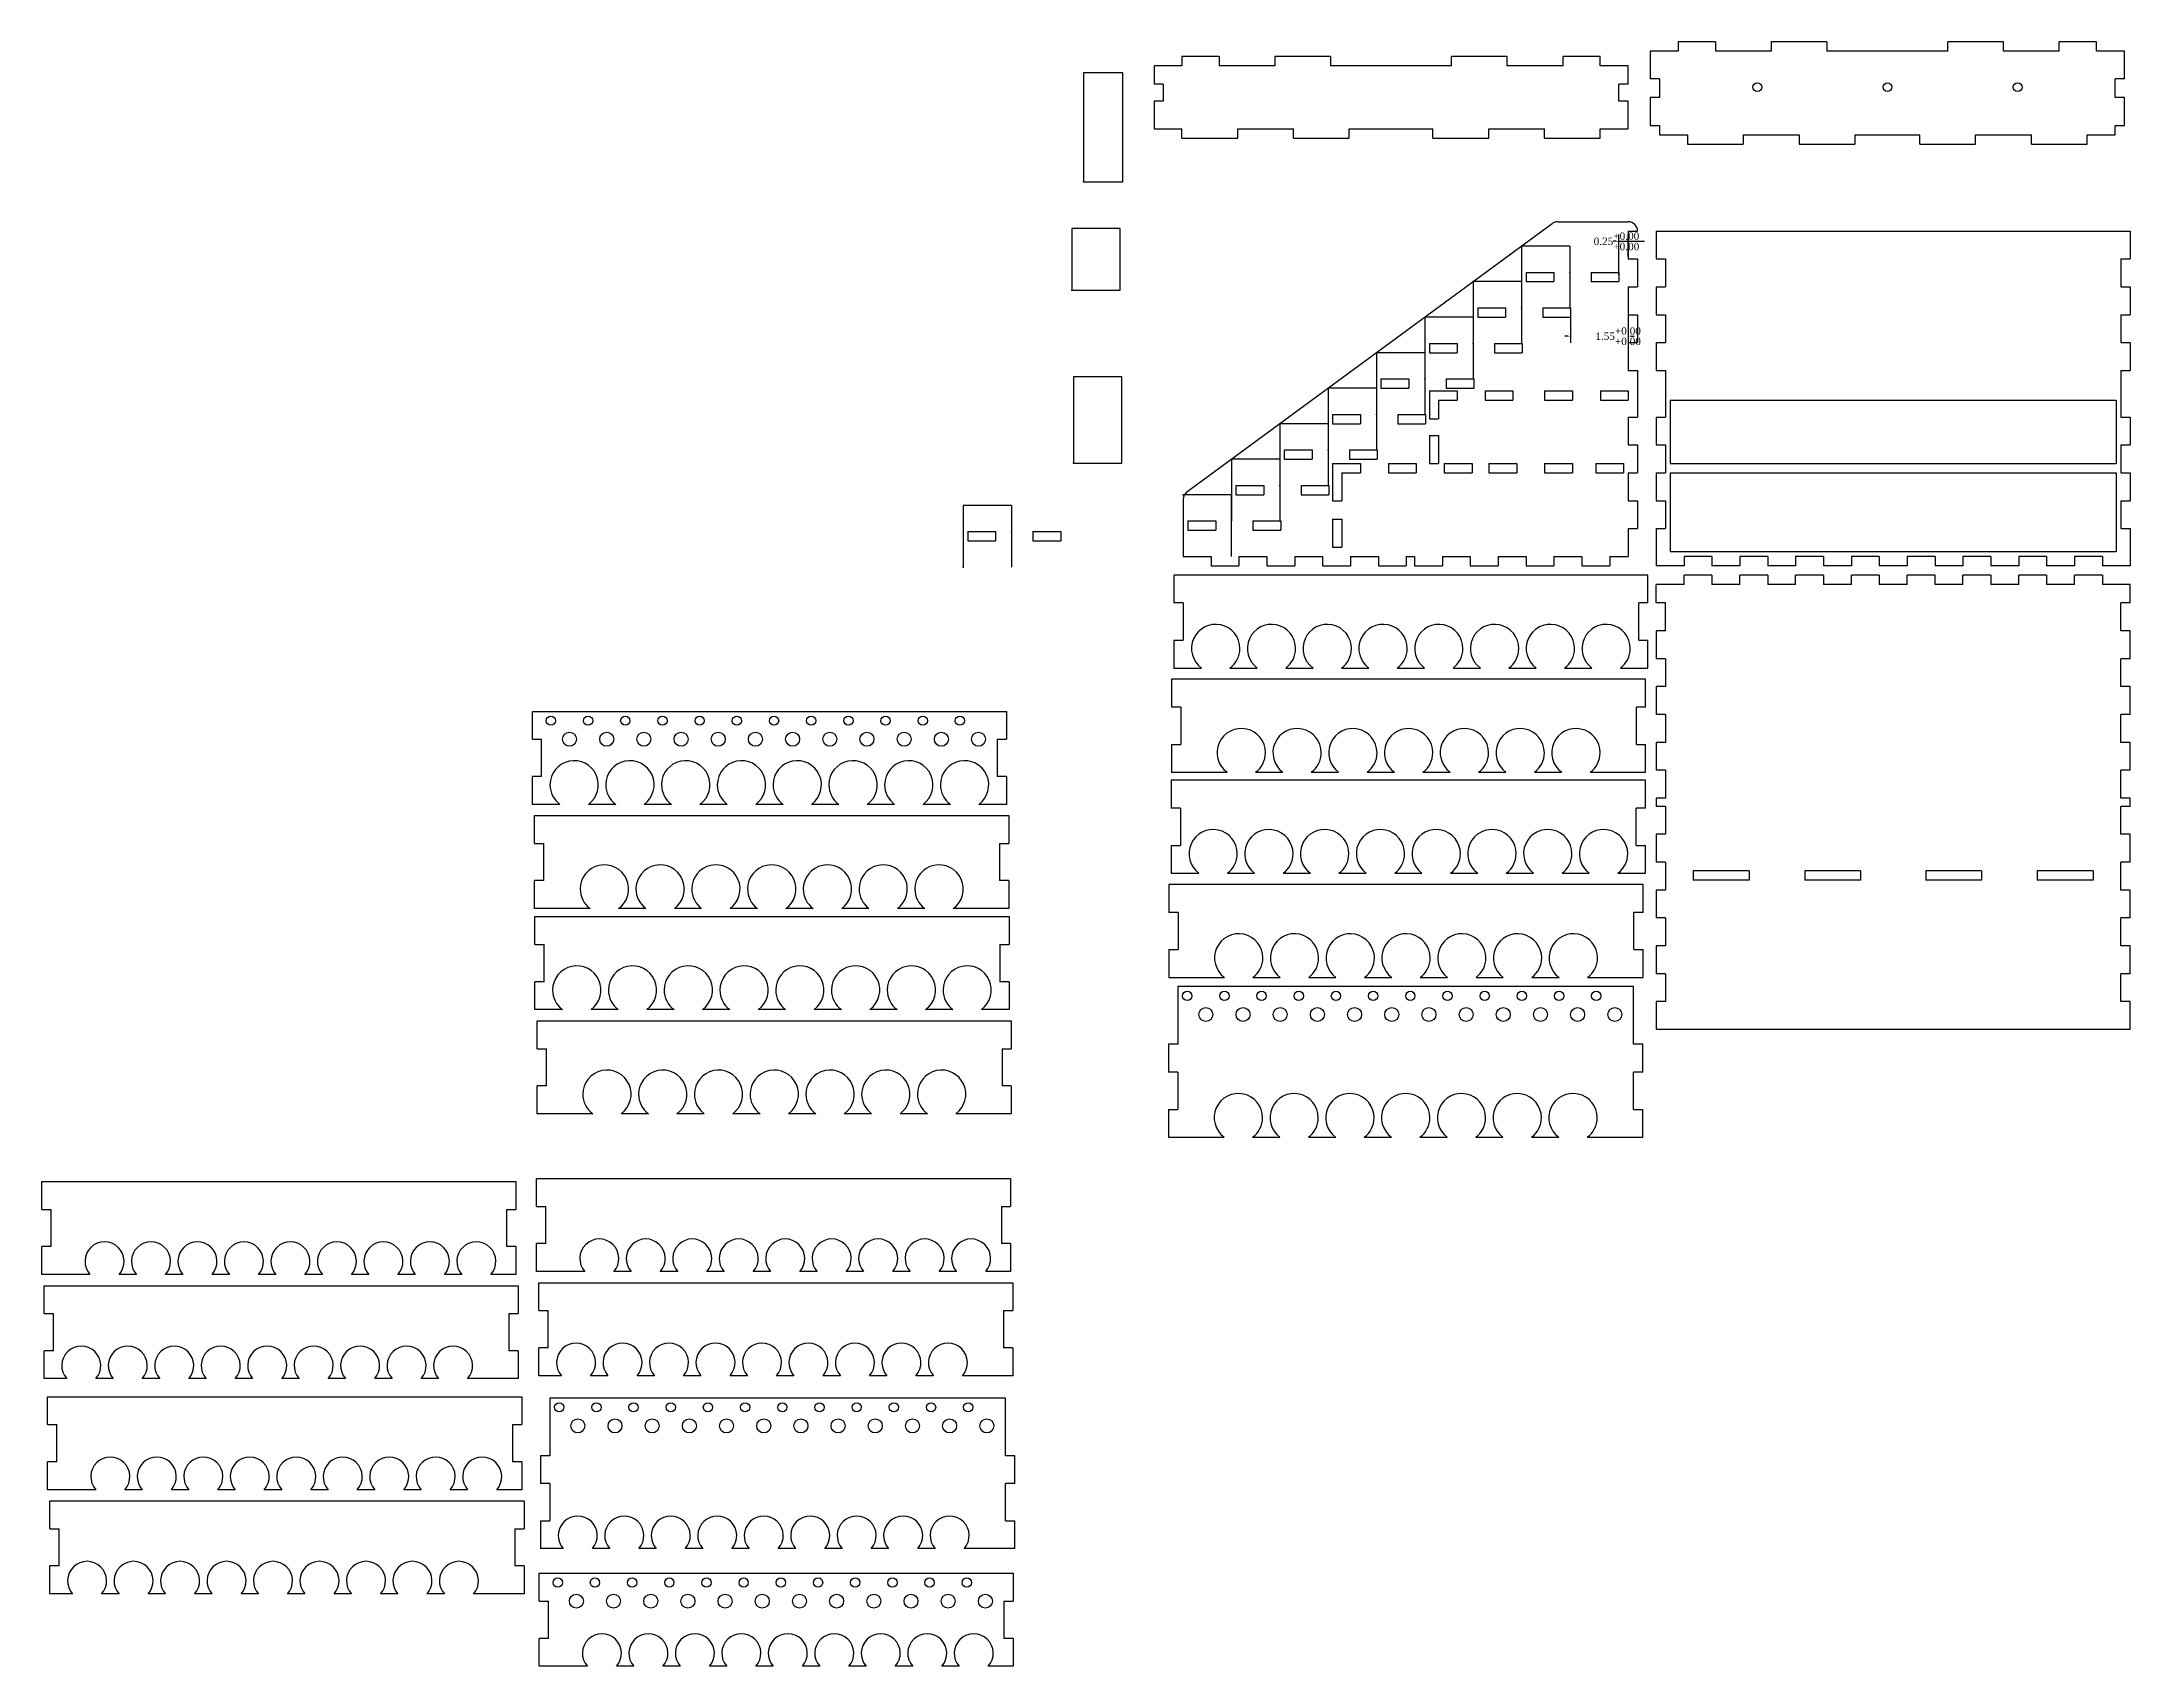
# Model space of a CAD drawing. Extents: x -30.7 to 44.5, y -26.8 to 26.4.
# Drawn here: x -30.7 to 25.5, y -26.8 to 16.8 of the extents above; entities that cross this region are included whole.
import ezdxf

# ---------------------------------------------------------------- set-up
doc = ezdxf.new("R2010")
doc.units = 0
doc.header["$MEASUREMENT"] = 0
doc.layers.get('DEFPOINTS').update_dxf_attribs({"linetype": 'CONTINUOUS'})
doc.layers.add('CAD', color=7, linetype='CONTINUOUS')
doc.styles.add('_BATANG2179', font='', dxfattribs={"height": 0.2})
doc.styles.add('_BATANG2268', font='', dxfattribs={"height": 0.2})
doc.styles.get('_BATANG2179').set_extended_font_data('@Batang')
doc.styles.get('_BATANG2268').set_extended_font_data('@Batang')
doc.dimstyles.new('ODADIMSTYLE', dxfattribs={"dimtxt": 0.18, "dimasz": 0.18, "dimexe": 0.18, "dimexo": 0.0625, "dimgap": 0.09, "dimtad": 0, "dimtih": 1, "dimtoh": 1, "dimdec": 4, "dimzin": 0, "dimcen": 0.09, "dimazin": 3, "dimtfac": 1, "dimtdec": 4, "dimtofl": 0, "dimtmove": 0, "dimatfit": 3, "dimtolj": 1, "dimtzin": 0})

msp = doc.modelspace()

# ---------------------------------------------------------------- blocks, each defined once
blk = doc.blocks.new('*D1')
at = {"layer": 'CAD', "color": 0}
for p, q in [((11.97, 9.813), (11.97, 8.745)), ((10.42, 9.498), (10.42, 8.745)), ((10.341, 8.925), (10.263, 8.925)), ((12.049, 8.925), (12.127, 8.925))]:
    blk.add_line(p, q, dxfattribs=at)
for points in [[(10.341, 8.912), (10.341, 8.938), (10.42, 8.925)], [(12.049, 8.938), (12.049, 8.912), (11.97, 8.925)]]:
    blk.add_solid(points, dxfattribs=at)
at = {"layer": 'DEFPOINTS', "color": 0}
for p in [(10.42, 9.56), (11.97, 9.875), (11.97, 8.925)]:
    blk.add_point(p, dxfattribs=at)
at = {"layer": 'CAD', "color": 0, "insert": (11.697, 8.925), "char_height": 0.2, "attachment_point": 5, "style": '_BATANG2179'}
blk.add_mtext('\\A1;1.55\\S+0.00^ +0.00;', dxfattribs=at)
blk = doc.blocks.new('*D2')
at = {"layer": 'CAD', "color": 0}
for p, q in [((11.641, 11.475), (11.563, 11.475)), ((11.72, 10.578), (11.72, 11.655)), ((11.72, 11.475), (12.406, 11.475)), ((11.97, 11.063), (11.97, 11.655)), ((12.049, 11.475), (12.127, 11.475))]:
    blk.add_line(p, q, dxfattribs=at)
for points in [[(11.641, 11.462), (11.641, 11.489), (11.72, 11.475)], [(12.049, 11.489), (12.049, 11.462), (11.97, 11.475)]]:
    blk.add_solid(points, dxfattribs=at)
at = {"layer": 'DEFPOINTS', "color": 0}
for p in [(11.97, 11.475), (11.97, 11), (11.72, 10.515)]:
    blk.add_point(p, dxfattribs=at)
at = {"layer": 'CAD', "color": 0, "insert": (11.653, 11.475), "char_height": 0.2, "attachment_point": 5, "style": '_BATANG2268'}
blk.add_mtext('\\A1;0.25\\S+0.00^ +0.00;', dxfattribs=at)

# ---------------------------------------------------------------- dimensions: what is measured, and where the dimension line sits
at = {"layer": 'CAD', "color": 5}
for base, p1, p2, override, picture, middle in [((11.97, 11.475), (11.72, 10.515), (11.97, 11), {"dimtxt": 0.19685, "dimasz": 0.07874, "dimdec": 2, "dimtxsty": '_BATANG2268', "dimadec": 2, "dimtol": 1, "dimtp": 0.000393701, "dimtm": -0.000393701, "dimtdec": 2}, '*D2', (11.653, 11.475)), ((11.97, 8.925), (10.42, 9.56), (11.97, 9.875), {"dimtxt": 0.19685, "dimasz": 0.07874, "dimdec": 2, "dimtxsty": '_BATANG2179', "dimadec": 2, "dimtol": 1, "dimtp": 0.000393701, "dimtm": -0.000393701, "dimtdec": 2}, '*D1', (11.697, 8.925))]:
    dim = msp.add_linear_dim(base=base, p1=p1, p2=p2, dimstyle='ODADIMSTYLE', override=override, dxfattribs=at)
    dim.commit()
    dim.dimension.update_dxf_attribs({"geometry": picture, "text_midpoint": middle, "dimtype": 160})

# ---------------------------------------------------------------- linework, layer by layer
at = {"layer": 'CAD', "color": 5, "linetype": 'CONTINUOUS'}
for p, q in [((0.966, 16.447), (-0.034, 16.447)), ((-0.034, 16.447), (-0.034, 16.197)), ((0.966, 16.447), (0.966, 16.197)), ((2.466, 16.447), (2.466, 16.197)), ((3.966, 16.447), (2.466, 16.447)), ((3.966, 16.447), (3.966, 16.197)), ((7.216, 16.197), (7.216, 16.447)), ((8.716, 16.447), (7.216, 16.447)), ((8.716, 16.197), (8.716, 16.447)), ((11.216, 16.447), (10.216, 16.447)), ((10.216, 16.197), (10.216, 16.447)), ((11.216, 16.197), (11.216, 16.447)), ((12.562, 16.591), (12.562, 15.841)), ((13.312, 16.591), (12.562, 16.591)), ((14.312, 16.841), (13.312, 16.841)), ((13.312, 16.841), (13.312, 16.591)), ((14.312, 16.841), (14.312, 16.591)), ((15.812, 16.591), (14.312, 16.591)), ((15.812, 16.841), (15.812, 16.591)), ((17.312, 16.841), (15.812, 16.841)), ((17.312, 16.841), (17.312, 16.591)), ((20.562, 16.591), (17.312, 16.591)), ((20.562, 16.591), (20.562, 16.841)), ((22.062, 16.841), (20.562, 16.841)), ((22.062, 16.591), (22.062, 16.841)), ((23.562, 16.591), (22.062, 16.591)), ((24.562, 16.841), (23.562, 16.841)), ((23.562, 16.591), (23.562, 16.841)), ((24.562, 16.591), (24.562, 16.841)), ((25.312, 16.591), (24.562, 16.591)), ((25.312, 15.841), (25.312, 16.591)), ((-0.784, 16.197), (-0.784, 15.697)), ((-0.034, 16.197), (-0.784, 16.197)), ((2.466, 16.197), (0.966, 16.197)), ((7.216, 16.197), (3.966, 16.197)), ((10.216, 16.197), (8.716, 16.197)), ((11.966, 16.197), (11.216, 16.197)), ((11.966, 15.697), (11.966, 16.197)), ((12.812, 15.841), (12.562, 15.841)), ((12.812, 15.841), (12.812, 15.341)), ((25.312, 15.841), (25.062, 15.841)), ((25.062, 15.341), (25.062, 15.841)), ((-0.534, 15.697), (-0.784, 15.697)), ((-0.784, 15.247), (-0.784, 14.497)), ((-0.534, 15.247), (-0.784, 15.247)), ((-0.534, 15.697), (-0.534, 15.247)), ((11.966, 15.697), (11.716, 15.697)), ((11.716, 15.247), (11.716, 15.697)), ((11.966, 15.247), (11.716, 15.247)), ((11.966, 14.497), (11.966, 15.247)), ((12.562, 15.341), (12.562, 14.591)), ((12.812, 15.341), (12.562, 15.341)), ((25.312, 15.341), (25.062, 15.341)), ((25.312, 14.591), (25.312, 15.341)), ((-0.784, 14.497), (-0.034, 14.497)), ((-0.034, 14.247), (-0.034, 14.497)), ((-0.034, 14.247), (1.466, 14.247)), ((1.466, 14.247), (1.466, 14.497)), ((1.466, 14.497), (2.966, 14.497)), ((2.966, 14.247), (2.966, 14.497)), ((2.966, 14.247), (4.466, 14.247)), ((4.466, 14.247), (4.466, 14.497)), ((4.466, 14.497), (6.716, 14.497)), ((6.716, 14.247), (6.716, 14.497)), ((6.716, 14.247), (8.216, 14.247)), ((8.216, 14.247), (8.216, 14.497)), ((8.216, 14.497), (9.716, 14.497)), ((9.716, 14.247), (9.716, 14.497)), ((9.716, 14.247), (11.216, 14.247)), ((11.216, 14.247), (11.216, 14.497)), ((11.216, 14.497), (11.966, 14.497)), ((12.562, 14.591), (12.812, 14.591)), ((12.812, 14.591), (12.812, 14.341)), ((12.812, 14.341), (13.562, 14.341)), ((13.562, 14.341), (13.562, 14.091)), ((13.562, 14.091), (15.062, 14.091)), ((15.062, 14.341), (15.062, 14.091)), ((15.062, 14.341), (16.562, 14.341)), ((16.562, 14.341), (16.562, 14.091)), ((16.562, 14.091), (18.062, 14.091)), ((18.062, 14.341), (18.062, 14.091)), ((18.062, 14.341), (19.812, 14.341)), ((19.812, 14.091), (19.812, 14.341)), ((19.812, 14.091), (21.312, 14.091)), ((21.312, 14.091), (21.312, 14.341)), ((21.312, 14.341), (22.812, 14.341)), ((22.812, 14.091), (22.812, 14.341)), ((22.812, 14.091), (24.312, 14.091)), ((24.312, 14.091), (24.312, 14.341)), ((24.312, 14.341), (25.062, 14.341)), ((25.062, 14.341), (25.062, 14.591)), ((25.062, 14.591), (25.312, 14.591)), ((0.102, 4.735), (9.926, 11.951)), ((10.074, 12), (11.97, 12)), ((11.97, 11.75), (11.97, 11)), ((11.97, 11.75), (12.22, 11.75)), ((12.72, 11.75), (12.72, 11)), ((12.72, 11.75), (25.47, 11.75)), ((25.47, 11.75), (25.47, 11)), ((11.97, 11), (12.22, 11)), ((12.22, 11), (12.22, 10.25)), ((12.72, 11), (12.97, 11)), ((12.97, 11), (12.97, 10.25)), ((25.22, 11), (25.22, 10.25)), ((25.22, 11), (25.47, 11)), ((9.22, 10.64), (9.97, 10.64)), ((9.22, 10.64), (9.22, 10.39)), ((9.22, 10.39), (9.97, 10.39)), ((9.97, 10.64), (9.97, 10.39)), ((10.97, 10.64), (10.97, 10.39)), ((10.97, 10.64), (11.72, 10.64)), ((10.97, 10.39), (11.72, 10.39)), ((11.72, 10.64), (11.72, 10.39)), ((11.97, 10.25), (12.22, 10.25)), ((11.97, 10.25), (11.97, 9.5)), ((12.72, 10.25), (12.97, 10.25)), ((12.72, 10.25), (12.72, 9.5)), ((25.22, 10.25), (25.47, 10.25)), ((25.47, 10.25), (25.47, 9.5)), ((7.92, 9.685), (8.67, 9.685)), ((7.92, 9.685), (7.92, 9.435)), ((8.67, 9.685), (8.67, 9.435)), ((9.67, 9.685), (9.67, 9.435)), ((9.67, 9.685), (10.42, 9.685)), ((10.42, 9.685), (10.42, 9.435)), ((7.92, 9.435), (8.67, 9.435)), ((9.67, 9.435), (10.42, 9.435)), ((11.97, 9.5), (12.22, 9.5)), ((12.22, 9.5), (12.22, 8.75)), ((12.72, 9.5), (12.97, 9.5)), ((12.97, 9.5), (12.97, 8.75)), ((25.22, 9.5), (25.47, 9.5)), ((25.22, 9.5), (25.22, 8.75)), ((6.62, 8.73), (7.37, 8.73)), ((6.62, 8.73), (6.62, 8.48)), ((6.62, 8.48), (7.37, 8.48)), ((7.37, 8.73), (7.37, 8.48)), ((8.37, 8.73), (8.37, 8.48)), ((8.37, 8.73), (9.12, 8.73)), ((8.37, 8.48), (9.12, 8.48)), ((9.12, 8.73), (9.12, 8.48)), ((11.97, 8.75), (11.97, 8)), ((11.97, 8.75), (12.22, 8.75)), ((12.72, 8.75), (12.97, 8.75)), ((12.72, 8.75), (12.72, 8)), ((25.22, 8.75), (25.47, 8.75)), ((25.47, 8.75), (25.47, 8)), ((11.97, 8), (12.22, 8)), ((12.22, 8), (12.22, 6.75)), ((12.72, 8), (12.97, 8)), ((12.97, 8), (12.97, 6.75)), ((25.22, 8), (25.47, 8)), ((25.22, 8), (25.22, 6.75)), ((5.32, 7.775), (6.07, 7.775)), ((5.32, 7.775), (5.32, 7.525)), ((5.32, 7.525), (6.07, 7.525)), ((6.07, 7.775), (6.07, 7.525)), ((6.62, 7.45), (7.37, 7.45)), ((6.62, 7.45), (6.62, 6.7)), ((7.07, 7.775), (7.07, 7.525)), ((7.07, 7.775), (7.82, 7.775)), ((7.07, 7.525), (7.82, 7.525)), ((7.37, 7.45), (7.37, 7.2)), ((7.82, 7.775), (7.82, 7.525)), ((8.12, 7.45), (8.12, 7.2)), ((8.12, 7.45), (8.87, 7.45)), ((8.87, 7.45), (8.87, 7.2)), ((9.72, 7.45), (9.72, 7.2)), ((9.72, 7.45), (10.47, 7.45)), ((10.47, 7.45), (10.47, 7.2)), ((11.22, 7.45), (11.22, 7.2)), ((11.22, 7.45), (11.97, 7.45)), ((11.97, 7.45), (11.97, 7.2)), ((4.02, 6.82), (4.77, 6.82)), ((4.02, 6.82), (4.02, 6.57)), ((4.77, 6.82), (4.77, 6.57)), ((5.77, 6.82), (5.77, 6.57)), ((5.77, 6.82), (6.52, 6.82)), ((6.52, 6.82), (6.52, 6.57)), ((6.87, 7.2), (7.37, 7.2)), ((6.87, 7.2), (6.87, 6.7)), ((8.12, 7.2), (8.87, 7.2)), ((9.72, 7.2), (10.47, 7.2)), ((11.22, 7.2), (11.97, 7.2)), ((11.97, 6.75), (11.97, 6)), ((11.97, 6.75), (12.22, 6.75)), ((12.72, 6.75), (12.97, 6.75)), ((12.72, 6.75), (12.72, 6)), ((13.095, 7.2), (25.095, 7.2)), ((13.095, 7.2), (13.095, 5.5)), ((25.095, 7.2), (25.095, 5.5)), ((25.22, 6.75), (25.47, 6.75)), ((25.47, 6.75), (25.47, 6)), ((4.02, 6.57), (4.77, 6.57)), ((5.77, 6.57), (6.52, 6.57)), ((6.62, 6.7), (6.87, 6.7)), ((6.62, 6.25), (6.87, 6.25)), ((6.62, 6.25), (6.62, 5.5)), ((6.87, 6.25), (6.87, 5.5)), ((2.72, 5.865), (3.47, 5.865)), ((2.72, 5.865), (2.72, 5.615)), ((3.47, 5.865), (3.47, 5.615)), ((4.47, 5.865), (4.47, 5.615)), ((4.47, 5.865), (5.22, 5.865)), ((5.22, 5.865), (5.22, 5.615)), ((11.97, 6), (12.22, 6)), ((12.22, 6), (12.22, 5.25)), ((12.72, 6), (12.97, 6)), ((12.97, 6), (12.97, 5.25)), ((25.22, 6), (25.47, 6)), ((25.22, 6), (25.22, 5.25)), ((2.72, 5.615), (3.47, 5.615)), ((4.02, 5.5), (4.02, 4.5)), ((4.02, 5.5), (4.77, 5.5)), ((4.27, 5.25), (4.27, 4.5)), ((4.27, 5.25), (4.77, 5.25)), ((4.47, 5.615), (5.22, 5.615)), ((4.77, 5.5), (4.77, 5.25)), ((5.52, 5.5), (5.52, 5.25)), ((5.52, 5.5), (6.27, 5.5)), ((5.52, 5.25), (6.27, 5.25)), ((6.27, 5.5), (6.27, 5.25)), ((6.62, 5.5), (6.87, 5.5)), ((7.02, 5.5), (7.02, 5.25)), ((7.02, 5.5), (7.77, 5.5)), ((7.02, 5.25), (7.77, 5.25)), ((7.77, 5.5), (7.77, 5.25)), ((8.22, 5.5), (8.22, 5.25)), ((8.22, 5.5), (8.97, 5.5)), ((8.22, 5.25), (8.97, 5.25)), ((8.97, 5.5), (8.97, 5.25)), ((9.72, 5.5), (9.72, 5.25)), ((9.72, 5.5), (10.47, 5.5)), ((9.72, 5.25), (10.47, 5.25)), ((10.47, 5.5), (10.47, 5.25)), ((11.095, 5.5), (11.095, 5.25)), ((11.095, 5.5), (11.845, 5.5)), ((11.095, 5.25), (11.845, 5.25)), ((11.845, 5.5), (11.845, 5.25)), ((11.97, 5.25), (11.97, 4.5)), ((11.97, 5.25), (12.22, 5.25)), ((12.72, 5.25), (12.97, 5.25)), ((12.72, 5.25), (12.72, 4.5)), ((13.095, 5.5), (25.095, 5.5)), ((13.095, 5.25), (25.095, 5.25)), ((13.095, 5.25), (13.095, 3.125)), ((25.095, 5.25), (25.095, 3.125)), ((25.22, 5.25), (25.47, 5.25)), ((25.47, 5.25), (25.47, 4.5)), ((0, 4.533), (0, 3)), ((1.42, 4.91), (2.17, 4.91)), ((1.42, 4.91), (1.42, 4.66)), ((1.42, 4.66), (2.17, 4.66)), ((2.17, 4.91), (2.17, 4.66)), ((3.17, 4.91), (3.17, 4.66)), ((3.17, 4.91), (3.92, 4.91)), ((3.17, 4.66), (3.92, 4.66)), ((3.92, 4.91), (3.92, 4.66)), ((4.02, 4.5), (4.27, 4.5)), ((11.97, 4.5), (12.22, 4.5)), ((12.22, 4.5), (12.22, 3.75)), ((12.72, 4.5), (12.97, 4.5)), ((12.97, 4.5), (12.97, 3.75)), ((25.22, 4.5), (25.47, 4.5)), ((25.22, 4.5), (25.22, 3.75)), ((0.125, 3.955), (0.875, 3.955)), ((0.125, 3.955), (0.125, 3.705)), ((0.875, 3.955), (0.875, 3.705)), ((1.875, 3.955), (1.875, 3.705)), ((1.875, 3.955), (2.625, 3.955)), ((2.625, 3.955), (2.625, 3.705)), ((4.02, 4), (4.27, 4)), ((4.02, 4), (4.02, 3.25)), ((4.27, 4), (4.27, 3.25)), ((-5.794, 3.668), (-5.044, 3.668)), ((-5.794, 3.668), (-5.794, 3.418)), ((-5.794, 3.418), (-5.044, 3.418)), ((-5.044, 3.668), (-5.044, 3.418)), ((-4.044, 3.668), (-4.044, 3.418)), ((-4.044, 3.668), (-3.294, 3.668)), ((-4.044, 3.418), (-3.294, 3.418)), ((-3.294, 3.668), (-3.294, 3.418)), ((0.125, 3.705), (0.875, 3.705)), ((1.875, 3.705), (2.625, 3.705)), ((11.97, 3.75), (12.22, 3.75)), ((11.97, 3.75), (11.97, 3)), ((12.72, 3.75), (12.97, 3.75)), ((12.72, 3.75), (12.72, 3)), ((25.22, 3.75), (25.47, 3.75)), ((25.47, 3.75), (25.47, 3)), ((0, 3.25), (0, 3)), ((0, 3), (0.75, 3)), ((0.75, 3), (0.75, 2.75)), ((1.5, 3), (1.5, 2.75)), ((1.5, 3), (2.25, 3)), ((2.25, 3), (2.25, 2.75)), ((3, 3), (3, 2.75)), ((3, 3), (3.75, 3)), ((3.75, 3), (3.75, 2.75)), ((4.02, 3.25), (4.27, 3.25)), ((4.5, 3), (4.5, 2.75)), ((4.5, 3), (5.25, 3)), ((5.25, 3), (5.25, 2.75)), ((6, 3), (6, 2.75)), ((6, 3), (6.22, 3)), ((6.22, 3), (6.22, 2.75)), ((6.97, 3), (6.97, 2.75)), ((6.97, 3), (7.72, 3)), ((7.72, 3), (7.72, 2.75)), ((8.47, 3), (8.47, 2.75)), ((8.47, 3), (9.22, 3)), ((9.22, 3), (9.22, 2.75)), ((9.97, 3), (9.97, 2.75)), ((9.97, 3), (10.72, 3)), ((10.72, 3), (10.72, 2.75)), ((11.47, 3), (11.47, 2.75)), ((11.47, 3), (11.97, 3)), ((12.72, 3), (12.72, 2.75)), ((25.095, 3.125), (13.095, 3.125)), ((13.47, 3), (13.47, 2.75)), ((14.22, 3), (13.47, 3)), ((14.22, 3), (14.22, 2.75)), ((14.97, 3), (14.97, 2.75)), ((15.72, 3), (14.97, 3)), ((15.72, 3), (15.72, 2.75)), ((16.47, 3), (16.47, 2.75)), ((17.22, 3), (16.47, 3)), ((17.22, 3), (17.22, 2.75)), ((17.97, 3), (17.97, 2.75)), ((18.72, 3), (17.97, 3)), ((18.72, 3), (18.72, 2.75)), ((19.47, 3), (19.47, 2.75)), ((20.22, 3), (19.47, 3)), ((20.22, 3), (20.22, 2.75)), ((20.97, 3), (20.97, 2.75)), ((21.72, 3), (20.97, 3)), ((21.72, 3), (21.72, 2.75)), ((22.47, 3), (22.47, 2.75)), ((23.22, 3), (22.47, 3)), ((23.22, 3), (23.22, 2.75)), ((24.72, 3), (23.97, 3)), ((23.97, 3), (23.97, 2.75)), ((24.72, 3), (24.72, 2.75)), ((25.47, 3), (25.47, 2.75)), ((-5.919, 2.713), (-5.914, 2.713)), ((-0.25, 2.5), (-0.25, 1.75)), ((12.5, 2.5), (-0.25, 2.5)), ((0.75, 2.75), (1.5, 2.75)), ((2.25, 2.75), (3, 2.75)), ((3.75, 2.75), (4.5, 2.75)), ((5.25, 2.75), (6, 2.75)), ((6.22, 2.75), (6.97, 2.75)), ((7.72, 2.75), (8.47, 2.75)), ((9.22, 2.75), (9.97, 2.75)), ((10.72, 2.75), (11.47, 2.75)), ((12.5, 1.75), (12.5, 2.5)), ((13.47, 2.75), (12.72, 2.75)), ((13.47, 2.25), (12.72, 2.25)), ((12.72, 1.75), (12.72, 2.25)), ((14.22, 2.5), (13.47, 2.5)), ((13.47, 2.25), (13.47, 2.5)), ((14.97, 2.75), (14.22, 2.75)), ((14.22, 2.5), (14.22, 2.25)), ((14.97, 2.25), (14.22, 2.25)), ((15.72, 2.5), (14.97, 2.5)), ((14.97, 2.25), (14.97, 2.5)), ((16.47, 2.75), (15.72, 2.75)), ((15.72, 2.5), (15.72, 2.25)), ((16.47, 2.25), (15.72, 2.25)), ((17.22, 2.5), (16.47, 2.5)), ((16.47, 2.25), (16.47, 2.5)), ((17.97, 2.75), (17.22, 2.75)), ((17.22, 2.5), (17.22, 2.25)), ((17.97, 2.25), (17.22, 2.25)), ((18.72, 2.5), (17.97, 2.5)), ((17.97, 2.25), (17.97, 2.5)), ((19.47, 2.75), (18.72, 2.75)), ((18.72, 2.5), (18.72, 2.25)), ((19.47, 2.25), (18.72, 2.25)), ((20.22, 2.5), (19.47, 2.5)), ((19.47, 2.25), (19.47, 2.5)), ((20.97, 2.75), (20.22, 2.75)), ((20.22, 2.25), (20.22, 2.5)), ((20.97, 2.25), (20.22, 2.25)), ((21.72, 2.5), (20.97, 2.5)), ((20.97, 2.25), (20.97, 2.5)), ((22.47, 2.75), (21.72, 2.75)), ((21.72, 2.5), (21.72, 2.25)), ((22.47, 2.25), (21.72, 2.25)), ((23.22, 2.5), (22.47, 2.5)), ((22.47, 2.25), (22.47, 2.5)), ((23.97, 2.75), (23.22, 2.75)), ((23.22, 2.5), (23.22, 2.25)), ((23.97, 2.25), (23.22, 2.25)), ((24.72, 2.5), (23.97, 2.5)), ((23.97, 2.25), (23.97, 2.5)), ((25.47, 2.75), (24.72, 2.75)), ((24.72, 2.5), (24.72, 2.25)), ((25.47, 2.25), (24.72, 2.25)), ((25.47, 1.75), (25.47, 2.25)), ((0, 1.75), (-0.25, 1.75)), ((0, 1.75), (0, 0.75)), ((12.25, 0.75), (12.25, 1.75)), ((12.5, 1.75), (12.25, 1.75)), ((12.97, 1.75), (12.72, 1.75)), ((12.97, 1), (12.97, 1.75)), ((25.47, 1.75), (25.22, 1.75)), ((25.22, 1), (25.22, 1.75)), ((-0.25, 0.75), (0, 0.75)), ((-0.25, 0.75), (-0.25, 0)), ((12.25, 0.75), (12.5, 0.75)), ((12.5, 0), (12.5, 0.75)), ((12.97, 1), (12.72, 1)), ((12.72, 1), (12.72, 0.25)), ((25.47, 1), (25.22, 1)), ((25.47, 0.25), (25.47, 1)), ((-0.25, 0), (0.492, 0)), ((1.258, 0), (1.992, 0)), ((2.758, 0), (3.492, 0)), ((4.258, 0), (4.992, 0)), ((5.758, 0), (6.492, 0)), ((7.258, 0), (7.992, 0)), ((8.758, 0), (9.492, 0)), ((10.258, 0), (10.992, 0)), ((11.758, 0), (12.5, 0)), ((12.97, 0.25), (12.72, 0.25)), ((12.97, 0.25), (12.97, -0.5)), ((25.47, 0.25), (25.22, 0.25)), ((25.22, -0.5), (25.22, 0.25)), ((-0.312, -0.302), (-0.312, -1.052)), ((12.438, -0.302), (-0.312, -0.302)), ((12.438, -1.052), (12.438, -0.302)), ((12.72, -0.5), (12.72, -1.25)), ((12.97, -0.5), (12.72, -0.5)), ((25.47, -0.5), (25.22, -0.5)), ((25.47, -1.25), (25.47, -0.5)), ((-0.062, -1.052), (-0.312, -1.052)), ((-0.062, -1.052), (-0.062, -2.052)), ((12.188, -2.052), (12.188, -1.052)), ((12.438, -1.052), (12.188, -1.052)), ((-17.504, -1.915), (-17.504, -1.165)), ((-17.504, -1.165), (-4.754, -1.165)), ((-4.754, -1.165), (-4.754, -1.915)), ((12.97, -1.25), (12.72, -1.25)), ((12.97, -1.25), (12.97, -2)), ((25.47, -1.25), (25.22, -1.25)), ((25.22, -2), (25.22, -1.25)), ((-17.504, -1.915), (-17.254, -1.915)), ((-17.254, -2.915), (-17.254, -1.915)), ((-5.004, -1.915), (-5.004, -2.915)), ((-5.004, -1.915), (-4.754, -1.915)), ((-0.312, -2.052), (-0.062, -2.052)), ((-0.312, -2.052), (-0.312, -2.802)), ((12.188, -2.052), (12.438, -2.052)), ((12.438, -2.802), (12.438, -2.052)), ((12.72, -2), (12.72, -2.75)), ((12.97, -2), (12.72, -2)), ((25.47, -2), (25.22, -2)), ((25.47, -2.75), (25.47, -2)), ((-0.312, -2.802), (1.18, -2.802)), ((1.946, -2.802), (2.68, -2.802)), ((3.446, -2.802), (4.18, -2.802)), ((4.946, -2.802), (5.68, -2.802)), ((6.446, -2.802), (7.18, -2.802)), ((7.946, -2.802), (8.68, -2.802)), ((9.446, -2.802), (10.18, -2.802)), ((10.946, -2.802), (12.438, -2.802)), ((12.97, -2.75), (12.72, -2.75)), ((12.97, -2.75), (12.97, -3.5)), ((25.47, -2.75), (25.22, -2.75)), ((25.22, -3.5), (25.22, -2.75)), ((-17.504, -3.665), (-17.504, -2.915)), ((-17.254, -2.915), (-17.504, -2.915)), ((-4.754, -2.915), (-5.004, -2.915)), ((-4.754, -2.915), (-4.754, -3.665)), ((-0.32, -3.018), (-0.32, -3.768)), ((12.43, -3.018), (-0.32, -3.018)), ((12.43, -3.768), (12.43, -3.018)), ((-16.762, -3.665), (-17.504, -3.665)), ((-15.262, -3.665), (-15.996, -3.665)), ((-13.762, -3.665), (-14.496, -3.665)), ((-12.262, -3.665), (-12.996, -3.665)), ((-10.762, -3.665), (-11.496, -3.665)), ((-9.262, -3.665), (-9.996, -3.665)), ((-7.762, -3.665), (-8.496, -3.665)), ((-6.262, -3.665), (-6.996, -3.665)), ((-4.754, -3.665), (-5.496, -3.665)), ((-0.07, -3.768), (-0.32, -3.768)), ((-0.07, -3.768), (-0.07, -4.768)), ((12.18, -4.768), (12.18, -3.768)), ((12.43, -3.768), (12.18, -3.768)), ((12.72, -3.5), (12.72, -3.72)), ((12.97, -3.5), (12.72, -3.5)), ((12.97, -3.72), (12.72, -3.72)), ((12.97, -3.72), (12.97, -4.47)), ((25.47, -3.5), (25.22, -3.5)), ((25.47, -3.72), (25.22, -3.72)), ((25.22, -4.47), (25.22, -3.72)), ((25.47, -3.72), (25.47, -3.5)), ((-17.442, -4.716), (-17.442, -3.966)), ((-17.442, -3.966), (-4.692, -3.966)), ((-4.692, -3.966), (-4.692, -4.716)), ((12.72, -4.47), (12.72, -5.22)), ((12.97, -4.47), (12.72, -4.47)), ((25.47, -4.47), (25.22, -4.47)), ((25.47, -5.22), (25.47, -4.47)), ((-17.442, -4.716), (-17.192, -4.716)), ((-17.192, -5.716), (-17.192, -4.716)), ((-4.942, -4.716), (-4.942, -5.716)), ((-4.942, -4.716), (-4.692, -4.716)), ((-0.32, -4.768), (-0.07, -4.768)), ((-0.32, -4.768), (-0.32, -5.518)), ((12.18, -4.768), (12.43, -4.768)), ((12.43, -5.518), (12.43, -4.768)), ((-0.32, -5.518), (0.421, -5.518)), ((1.188, -5.518), (1.921, -5.518)), ((2.688, -5.518), (3.421, -5.518)), ((4.188, -5.518), (4.921, -5.518)), ((5.688, -5.518), (6.421, -5.518)), ((7.188, -5.518), (7.921, -5.518)), ((8.688, -5.518), (9.421, -5.518)), ((10.188, -5.518), (10.921, -5.518)), ((11.688, -5.518), (12.43, -5.518)), ((12.97, -5.22), (12.72, -5.22)), ((12.97, -5.22), (12.97, -5.97)), ((13.72, -5.45), (13.72, -5.7)), ((15.22, -5.45), (13.72, -5.45)), ((15.22, -5.45), (15.22, -5.7)), ((16.72, -5.45), (16.72, -5.7)), ((18.22, -5.45), (16.72, -5.45)), ((18.22, -5.45), (18.22, -5.7)), ((19.97, -5.45), (19.97, -5.7)), ((21.47, -5.45), (19.97, -5.45)), ((21.47, -5.45), (21.47, -5.7)), ((24.47, -5.45), (22.97, -5.45)), ((22.97, -5.45), (22.97, -5.7)), ((24.47, -5.45), (24.47, -5.7)), ((25.47, -5.22), (25.22, -5.22)), ((25.22, -5.97), (25.22, -5.22)), ((-17.442, -6.466), (-17.442, -5.716)), ((-17.192, -5.716), (-17.442, -5.716)), ((-4.692, -5.716), (-4.942, -5.716)), ((-4.692, -5.716), (-4.692, -6.466)), ((-0.382, -5.82), (-0.382, -6.57)), ((12.368, -5.82), (-0.382, -5.82)), ((12.368, -6.57), (12.368, -5.82)), ((12.72, -5.97), (12.72, -6.72)), ((12.97, -5.97), (12.72, -5.97)), ((15.22, -5.7), (13.72, -5.7)), ((18.22, -5.7), (16.72, -5.7)), ((21.47, -5.7), (19.97, -5.7)), ((24.47, -5.7), (22.97, -5.7)), ((25.47, -5.97), (25.22, -5.97)), ((25.47, -6.72), (25.47, -5.97)), ((-15.95, -6.466), (-17.442, -6.466)), ((-17.434, -7.433), (-17.434, -6.683)), ((-17.434, -6.683), (-4.684, -6.683)), ((-14.45, -6.466), (-15.184, -6.466)), ((-12.95, -6.466), (-13.684, -6.466)), ((-11.45, -6.466), (-12.184, -6.466)), ((-9.95, -6.466), (-10.684, -6.466)), ((-8.45, -6.466), (-9.184, -6.466)), ((-6.95, -6.466), (-7.684, -6.466)), ((-4.692, -6.466), (-6.184, -6.466)), ((-4.684, -6.683), (-4.684, -7.433)), ((-0.132, -6.57), (-0.382, -6.57)), ((-0.132, -6.57), (-0.132, -7.57)), ((12.118, -7.57), (12.118, -6.57)), ((12.368, -6.57), (12.118, -6.57)), ((12.97, -6.72), (12.72, -6.72)), ((12.97, -6.72), (12.97, -7.47)), ((25.47, -6.72), (25.22, -6.72)), ((25.22, -7.47), (25.22, -6.72)), ((-17.434, -7.433), (-17.184, -7.433)), ((-17.184, -8.433), (-17.184, -7.433)), ((-4.934, -7.433), (-4.934, -8.433)), ((-4.934, -7.433), (-4.684, -7.433)), ((-0.382, -7.57), (-0.132, -7.57)), ((-0.382, -7.57), (-0.382, -8.32)), ((12.118, -7.57), (12.368, -7.57)), ((12.368, -8.32), (12.368, -7.57)), ((12.72, -7.47), (12.72, -8.22)), ((12.97, -7.47), (12.72, -7.47)), ((25.47, -7.47), (25.22, -7.47)), ((25.47, -8.22), (25.47, -7.47)), ((-0.382, -8.32), (1.109, -8.32)), ((1.876, -8.32), (2.609, -8.32)), ((3.376, -8.32), (4.109, -8.32)), ((4.876, -8.32), (5.609, -8.32)), ((6.376, -8.32), (7.109, -8.32)), ((7.876, -8.32), (8.609, -8.32)), ((9.376, -8.32), (10.109, -8.32)), ((10.876, -8.32), (12.368, -8.32)), ((12.97, -8.22), (12.72, -8.22)), ((12.97, -8.22), (12.97, -8.97)), ((25.47, -8.22), (25.22, -8.22)), ((25.22, -8.97), (25.22, -8.22)), ((-17.434, -9.183), (-17.434, -8.433)), ((-17.184, -8.433), (-17.434, -8.433)), ((-4.684, -8.433), (-4.934, -8.433)), ((-4.684, -8.433), (-4.684, -9.183)), ((12.109, -8.566), (-0.141, -8.566)), ((-0.141, -8.566), (-0.141, -10.116)), ((12.109, -10.116), (12.109, -8.566)), ((12.72, -8.97), (12.72, -9.72)), ((12.97, -8.97), (12.72, -8.97)), ((25.47, -8.97), (25.22, -8.97)), ((25.47, -9.72), (25.47, -8.97)), ((-16.692, -9.183), (-17.434, -9.183)), ((-17.372, -10.235), (-17.372, -9.485)), ((-17.372, -9.485), (-4.622, -9.485)), ((-15.192, -9.183), (-15.926, -9.183)), ((-13.692, -9.183), (-14.426, -9.183)), ((-12.192, -9.183), (-12.926, -9.183)), ((-10.692, -9.183), (-11.426, -9.183)), ((-9.192, -9.183), (-9.926, -9.183)), ((-7.692, -9.183), (-8.426, -9.183)), ((-6.192, -9.183), (-6.926, -9.183)), ((-4.684, -9.183), (-5.426, -9.183)), ((-4.622, -9.485), (-4.622, -10.235)), ((25.47, -9.72), (12.72, -9.72)), ((-17.372, -10.235), (-17.122, -10.235)), ((-17.122, -11.235), (-17.122, -10.235)), ((-4.872, -10.235), (-4.872, -11.235)), ((-4.872, -10.235), (-4.622, -10.235)), ((-0.391, -10.116), (-0.391, -10.866)), ((-0.141, -10.116), (-0.391, -10.116)), ((12.359, -10.116), (12.109, -10.116)), ((12.359, -10.866), (12.359, -10.116)), ((-0.141, -10.866), (-0.391, -10.866)), ((-0.141, -10.866), (-0.141, -11.866)), ((12.109, -11.866), (12.109, -10.866)), ((12.359, -10.866), (12.109, -10.866)), ((-17.372, -11.985), (-17.372, -11.235)), ((-17.122, -11.235), (-17.372, -11.235)), ((-4.622, -11.235), (-4.872, -11.235)), ((-4.622, -11.235), (-4.622, -11.985)), ((-15.88, -11.985), (-17.372, -11.985)), ((-14.38, -11.985), (-15.114, -11.985)), ((-12.88, -11.985), (-13.614, -11.985)), ((-11.38, -11.985), (-12.114, -11.985)), ((-9.88, -11.985), (-10.614, -11.985)), ((-8.38, -11.985), (-9.114, -11.985)), ((-6.88, -11.985), (-7.614, -11.985)), ((-4.622, -11.985), (-6.114, -11.985)), ((-0.391, -11.866), (-0.141, -11.866)), ((-0.391, -11.866), (-0.391, -12.616)), ((12.109, -11.866), (12.359, -11.866)), ((12.359, -12.616), (12.359, -11.866)), ((-0.391, -12.616), (1.101, -12.616)), ((1.867, -12.616), (2.601, -12.616)), ((3.367, -12.616), (4.101, -12.616)), ((4.867, -12.616), (5.601, -12.616)), ((6.367, -12.616), (7.101, -12.616)), ((7.867, -12.616), (8.601, -12.616)), ((9.367, -12.616), (10.101, -12.616)), ((10.867, -12.616), (12.359, -12.616)), ((-30.697, -14.556), (-30.697, -13.806)), ((-30.697, -13.806), (-17.947, -13.806)), ((-17.947, -13.806), (-17.947, -14.556)), ((-17.39, -14.477), (-17.39, -13.727)), ((-17.39, -13.727), (-4.64, -13.727)), ((-4.64, -13.727), (-4.64, -14.477)), ((-30.697, -14.556), (-30.447, -14.556)), ((-30.447, -15.556), (-30.447, -14.556)), ((-18.197, -14.556), (-18.197, -15.556)), ((-18.197, -14.556), (-17.947, -14.556)), ((-17.39, -14.477), (-17.14, -14.477)), ((-17.14, -15.477), (-17.14, -14.477)), ((-4.89, -14.477), (-4.89, -15.477)), ((-4.89, -14.477), (-4.64, -14.477)), ((-30.697, -16.306), (-30.697, -15.556)), ((-30.447, -15.556), (-30.697, -15.556)), ((-17.947, -15.556), (-18.197, -15.556)), ((-17.947, -15.556), (-17.947, -16.306)), ((-17.39, -16.227), (-17.39, -15.477)), ((-17.14, -15.477), (-17.39, -15.477)), ((-4.64, -15.477), (-4.89, -15.477)), ((-4.64, -15.477), (-4.64, -16.227)), ((-16.095, -16.227), (-17.39, -16.227)), ((-14.845, -16.227), (-15.312, -16.227)), ((-13.595, -16.227), (-14.062, -16.227)), ((-12.345, -16.227), (-12.812, -16.227)), ((-11.095, -16.227), (-11.562, -16.227)), ((-9.845, -16.227), (-10.312, -16.227)), ((-8.595, -16.227), (-9.062, -16.227)), ((-7.345, -16.227), (-7.812, -16.227)), ((-6.095, -16.227), (-6.562, -16.227)), ((-4.64, -16.227), (-5.312, -16.227)), ((-29.402, -16.306), (-30.697, -16.306)), ((-30.635, -17.358), (-30.635, -16.608)), ((-30.635, -16.608), (-17.885, -16.608)), ((-28.152, -16.306), (-28.619, -16.306)), ((-26.902, -16.306), (-27.369, -16.306)), ((-25.652, -16.306), (-26.119, -16.306)), ((-24.402, -16.306), (-24.869, -16.306)), ((-23.152, -16.306), (-23.619, -16.306)), ((-21.902, -16.306), (-22.369, -16.306)), ((-20.652, -16.306), (-21.119, -16.306)), ((-19.402, -16.306), (-19.869, -16.306)), ((-17.947, -16.306), (-18.619, -16.306)), ((-17.885, -16.608), (-17.885, -17.358)), ((-17.328, -17.279), (-17.328, -16.529)), ((-17.328, -16.529), (-4.578, -16.529)), ((-4.578, -16.529), (-4.578, -17.279)), ((-30.635, -17.358), (-30.385, -17.358)), ((-30.385, -18.358), (-30.385, -17.358)), ((-18.135, -17.358), (-18.135, -18.358)), ((-18.135, -17.358), (-17.885, -17.358)), ((-17.328, -17.279), (-17.078, -17.279)), ((-17.078, -18.279), (-17.078, -17.279)), ((-4.828, -17.279), (-4.828, -18.279)), ((-4.828, -17.279), (-4.578, -17.279)), ((-30.635, -19.108), (-30.635, -18.358)), ((-30.385, -18.358), (-30.635, -18.358)), ((-17.885, -18.358), (-18.135, -18.358)), ((-17.885, -18.358), (-17.885, -19.108)), ((-17.328, -19.029), (-17.328, -18.279)), ((-17.078, -18.279), (-17.328, -18.279)), ((-4.578, -18.279), (-4.828, -18.279)), ((-4.578, -18.279), (-4.578, -19.029)), ((-16.72, -19.029), (-17.328, -19.029)), ((-15.47, -19.029), (-15.937, -19.029)), ((-14.22, -19.029), (-14.687, -19.029)), ((-12.97, -19.029), (-13.437, -19.029)), ((-11.72, -19.029), (-12.187, -19.029)), ((-10.47, -19.029), (-10.937, -19.029)), ((-9.22, -19.029), (-9.687, -19.029)), ((-7.97, -19.029), (-8.437, -19.029)), ((-6.72, -19.029), (-7.187, -19.029)), ((-4.578, -19.029), (-5.937, -19.029)), ((-30.027, -19.108), (-30.635, -19.108)), ((-30.54, -20.343), (-30.54, -19.593)), ((-30.54, -19.593), (-17.79, -19.593)), ((-28.777, -19.108), (-29.244, -19.108)), ((-27.527, -19.108), (-27.994, -19.108)), ((-26.277, -19.108), (-26.744, -19.108)), ((-25.027, -19.108), (-25.494, -19.108)), ((-23.777, -19.108), (-24.244, -19.108)), ((-22.527, -19.108), (-22.994, -19.108)), ((-21.277, -19.108), (-21.744, -19.108)), ((-20.027, -19.108), (-20.494, -19.108)), ((-17.885, -19.108), (-19.244, -19.108)), ((-17.79, -19.593), (-17.79, -20.343)), ((-4.781, -19.629), (-17.031, -19.629)), ((-17.031, -19.629), (-17.031, -21.179)), ((-4.781, -21.179), (-4.781, -19.629)), ((-30.54, -20.343), (-30.29, -20.343)), ((-30.29, -21.343), (-30.29, -20.343)), ((-18.04, -20.343), (-18.04, -21.343)), ((-18.04, -20.343), (-17.79, -20.343)), ((-30.54, -22.093), (-30.54, -21.343)), ((-30.29, -21.343), (-30.54, -21.343)), ((-17.79, -21.343), (-18.04, -21.343)), ((-17.79, -21.343), (-17.79, -22.093)), ((-17.281, -21.179), (-17.281, -21.929)), ((-17.031, -21.179), (-17.281, -21.179)), ((-4.531, -21.179), (-4.781, -21.179)), ((-4.531, -21.929), (-4.531, -21.179)), ((-29.244, -22.093), (-30.54, -22.093)), ((-30.478, -23.145), (-30.478, -22.395)), ((-30.478, -22.395), (-17.728, -22.395)), ((-27.994, -22.093), (-28.462, -22.093)), ((-26.744, -22.093), (-27.212, -22.093)), ((-25.494, -22.093), (-25.962, -22.093)), ((-24.244, -22.093), (-24.712, -22.093)), ((-22.994, -22.093), (-23.462, -22.093)), ((-21.744, -22.093), (-22.212, -22.093)), ((-20.494, -22.093), (-20.962, -22.093)), ((-19.244, -22.093), (-19.712, -22.093)), ((-17.79, -22.093), (-18.462, -22.093)), ((-17.728, -22.395), (-17.728, -23.145)), ((-17.031, -21.929), (-17.281, -21.929)), ((-17.031, -21.929), (-17.031, -22.929)), ((-4.781, -22.929), (-4.781, -21.929)), ((-4.531, -21.929), (-4.781, -21.929)), ((-17.281, -22.929), (-17.031, -22.929)), ((-17.281, -22.929), (-17.281, -23.679)), ((-4.781, -22.929), (-4.531, -22.929)), ((-4.531, -23.679), (-4.531, -22.929)), ((-30.478, -23.145), (-30.228, -23.145)), ((-30.228, -24.145), (-30.228, -23.145)), ((-17.978, -23.145), (-17.978, -24.145)), ((-17.978, -23.145), (-17.728, -23.145)), ((-30.478, -24.895), (-30.478, -24.145)), ((-30.228, -24.145), (-30.478, -24.145)), ((-17.728, -24.145), (-17.978, -24.145)), ((-17.728, -24.145), (-17.728, -24.895)), ((-16.672, -23.679), (-17.281, -23.679)), ((-15.422, -23.679), (-15.889, -23.679)), ((-14.172, -23.679), (-14.639, -23.679)), ((-12.922, -23.679), (-13.389, -23.679)), ((-11.672, -23.679), (-12.139, -23.679)), ((-10.422, -23.679), (-10.889, -23.679)), ((-9.172, -23.679), (-9.639, -23.679)), ((-7.922, -23.679), (-8.389, -23.679)), ((-6.672, -23.679), (-7.139, -23.679)), ((-4.531, -23.679), (-5.889, -23.679)), ((-17.32, -25.091), (-17.32, -24.341)), ((-17.32, -24.341), (-4.57, -24.341)), ((-4.57, -24.341), (-4.57, -25.091)), ((-29.869, -24.895), (-30.478, -24.895)), ((-28.619, -24.895), (-29.087, -24.895)), ((-27.369, -24.895), (-27.837, -24.895)), ((-26.119, -24.895), (-26.587, -24.895)), ((-24.869, -24.895), (-25.337, -24.895)), ((-23.619, -24.895), (-24.087, -24.895)), ((-22.369, -24.895), (-22.837, -24.895)), ((-21.119, -24.895), (-21.587, -24.895)), ((-19.869, -24.895), (-20.337, -24.895)), ((-17.728, -24.895), (-19.087, -24.895)), ((-17.32, -25.091), (-17.07, -25.091)), ((-17.07, -26.091), (-17.07, -25.091)), ((-4.82, -25.091), (-4.82, -26.091)), ((-4.82, -25.091), (-4.57, -25.091)), ((-17.32, -26.841), (-17.32, -26.091)), ((-17.07, -26.091), (-17.32, -26.091)), ((-4.57, -26.091), (-4.82, -26.091)), ((-4.57, -26.091), (-4.57, -26.841)), ((-16.024, -26.841), (-17.32, -26.841)), ((-14.774, -26.841), (-15.242, -26.841)), ((-13.524, -26.841), (-13.992, -26.841)), ((-12.274, -26.841), (-12.742, -26.841)), ((-11.024, -26.841), (-11.492, -26.841)), ((-9.774, -26.841), (-10.242, -26.841)), ((-8.524, -26.841), (-8.992, -26.841)), ((-7.274, -26.841), (-7.742, -26.841)), ((-6.024, -26.841), (-6.492, -26.841)), ((-4.57, -26.841), (-5.242, -26.841))]:
    msp.add_line(p, q, dxfattribs=at)
at = {"layer": 'CAD', "color": 7, "linetype": 'CONTINUOUS'}
for p, q in [((-1.627, 16.001), (-2.677, 16.001)), ((-2.677, 16.001), (-2.677, 13.071)), ((-1.627, 13.071), (-1.627, 16.001)), ((-2.677, 13.071), (-1.627, 13.071)), ((-1.692, 11.817), (-2.992, 11.817)), ((-2.992, 11.817), (-2.992, 10.157)), ((-1.692, 10.157), (-1.692, 11.817)), ((10.4, 11.345), (9.1, 11.345)), ((9.1, 11.345), (9.1, 9.685)), ((10.4, 11.345), (10.4, 9.685)), ((-2.992, 10.157), (-1.692, 10.157)), ((9.1, 10.39), (7.8, 10.39)), ((7.8, 10.39), (7.8, 8.73)), ((9.1, 10.39), (9.1, 8.73)), ((7.8, 9.435), (6.5, 9.435)), ((6.5, 9.435), (6.5, 7.775)), ((7.8, 9.435), (7.8, 7.775)), ((6.5, 8.48), (5.2, 8.48)), ((5.2, 8.48), (5.2, 6.82)), ((6.5, 8.48), (6.5, 6.82)), ((-1.653, 7.832), (-2.953, 7.832)), ((-2.953, 7.832), (-2.953, 5.512)), ((-1.653, 5.512), (-1.653, 7.832)), ((5.2, 7.525), (3.9, 7.525)), ((3.9, 7.525), (3.9, 5.865)), ((5.2, 7.525), (5.2, 5.865)), ((3.9, 6.57), (2.6, 6.57)), ((2.6, 6.57), (2.6, 4.91)), ((3.9, 6.57), (3.9, 4.91)), ((-2.953, 5.512), (-1.653, 5.512)), ((2.6, 5.615), (1.3, 5.615)), ((1.3, 5.615), (1.3, 3.955)), ((2.6, 5.615), (2.6, 3.955)), ((1.3, 4.66), (0, 4.66)), ((1.3, 3), (1.3, 4.66)), ((-4.614, 4.373), (-5.914, 4.373)), ((-5.914, 4.373), (-5.914, 2.713)), ((-4.614, 4.373), (-4.614, 2.713))]:
    msp.add_line(p, q, dxfattribs=at)
at = {"layer": 'CAD', "color": 5, "linetype": 'CONTINUOUS'}
for centre, radius in [((15.442, 15.621), 0.118), ((18.942, 15.621), 0.118), ((22.442, 15.621), 0.118), ((-17.004, -1.415), 0.125), ((-16.004, -1.415), 0.125), ((-15.004, -1.415), 0.125), ((-14.004, -1.415), 0.125), ((-13.004, -1.415), 0.125), ((-12.004, -1.415), 0.125), ((-11.004, -1.415), 0.125), ((-10.004, -1.415), 0.125), ((-9.004, -1.415), 0.125), ((-8.004, -1.415), 0.125), ((-7.004, -1.415), 0.125), ((-6.004, -1.415), 0.125), ((-16.504, -1.915), 0.188), ((-15.504, -1.915), 0.188), ((-14.504, -1.915), 0.188), ((-13.504, -1.915), 0.188), ((-12.504, -1.915), 0.188), ((-11.504, -1.915), 0.188), ((-10.504, -1.915), 0.188), ((-9.504, -1.915), 0.188), ((-8.504, -1.915), 0.188), ((-7.504, -1.915), 0.188), ((-6.504, -1.915), 0.188), ((-5.504, -1.915), 0.188), ((0.109, -8.816), 0.125), ((1.109, -8.816), 0.125), ((2.109, -8.816), 0.125), ((3.109, -8.816), 0.125), ((4.109, -8.816), 0.125), ((5.109, -8.816), 0.125), ((6.109, -8.816), 0.125), ((7.109, -8.816), 0.125), ((8.109, -8.816), 0.125), ((9.109, -8.816), 0.125), ((10.109, -8.816), 0.125), ((11.109, -8.816), 0.125), ((0.609, -9.316), 0.188), ((1.609, -9.316), 0.188), ((2.609, -9.316), 0.188), ((3.609, -9.316), 0.188), ((4.609, -9.316), 0.188), ((5.609, -9.316), 0.188), ((6.609, -9.316), 0.188), ((7.609, -9.316), 0.188), ((8.609, -9.316), 0.188), ((9.609, -9.316), 0.188), ((10.609, -9.316), 0.188), ((11.609, -9.316), 0.188), ((-16.781, -19.879), 0.125), ((-16.281, -20.379), 0.188), ((-15.781, -19.879), 0.125), ((-15.281, -20.379), 0.188), ((-14.781, -19.879), 0.125), ((-14.281, -20.379), 0.188), ((-13.781, -19.879), 0.125), ((-13.281, -20.379), 0.188), ((-12.781, -19.879), 0.125), ((-12.281, -20.379), 0.188), ((-11.781, -19.879), 0.125), ((-11.281, -20.379), 0.188), ((-10.781, -19.879), 0.125), ((-10.281, -20.379), 0.188), ((-9.781, -19.879), 0.125), ((-9.281, -20.379), 0.188), ((-8.781, -19.879), 0.125), ((-8.281, -20.379), 0.188), ((-7.781, -19.879), 0.125), ((-7.281, -20.379), 0.188), ((-6.781, -19.879), 0.125), ((-6.281, -20.379), 0.188), ((-5.781, -19.879), 0.125), ((-5.281, -20.379), 0.188), ((-16.82, -24.591), 0.125), ((-15.82, -24.591), 0.125), ((-14.82, -24.591), 0.125), ((-13.82, -24.591), 0.125), ((-12.82, -24.591), 0.125), ((-11.82, -24.591), 0.125), ((-10.82, -24.591), 0.125), ((-9.82, -24.591), 0.125), ((-8.82, -24.591), 0.125), ((-7.82, -24.591), 0.125), ((-6.82, -24.591), 0.125), ((-5.82, -24.591), 0.125), ((-16.32, -25.091), 0.188), ((-15.32, -25.091), 0.188), ((-14.32, -25.091), 0.188), ((-13.32, -25.091), 0.188), ((-12.32, -25.091), 0.188), ((-11.32, -25.091), 0.188), ((-10.32, -25.091), 0.188), ((-9.32, -25.091), 0.188), ((-8.32, -25.091), 0.188), ((-7.32, -25.091), 0.188), ((-6.32, -25.091), 0.188), ((-5.32, -25.091), 0.188)]:
    msp.add_circle(centre, radius, dxfattribs=at)
for centre, radius, start, end in [((10.074, 11.75), 0.25, 90, 126.3016), ((11.97, 11.75), 0.25, 0, 90), ((0.25, 4.533), 0.25, 126.3016, 180), ((0.875, 0.525), 0.65, 0, 233.8711), ((2.375, 0.525), 0.65, 0, 233.8711), ((3.875, 0.525), 0.65, 0, 233.8711), ((5.375, 0.525), 0.65, 0, 233.8711), ((6.875, 0.525), 0.65, 0, 233.8711), ((8.375, 0.525), 0.65, 0, 233.8711), ((9.875, 0.525), 0.65, 0, 233.8711), ((11.375, 0.525), 0.65, 0, 233.8711), ((0.875, 0.525), 0.65, 306.1289, 0), ((2.375, 0.525), 0.65, 306.1289, 0), ((3.875, 0.525), 0.65, 306.1289, 0), ((5.375, 0.525), 0.65, 306.1289, 0), ((6.875, 0.525), 0.65, 306.1289, 0), ((8.375, 0.525), 0.65, 306.1289, 0), ((9.875, 0.525), 0.65, 306.1289, 0), ((11.375, 0.525), 0.65, 306.1289, 0), ((1.563, -2.277), 0.65, 0, 233.8711), ((3.063, -2.277), 0.65, 0, 233.8711), ((4.563, -2.277), 0.65, 0, 233.8711), ((6.063, -2.277), 0.65, 0, 233.8711), ((7.563, -2.277), 0.65, 0, 233.8711), ((9.063, -2.277), 0.65, 0, 233.8711), ((10.563, -2.277), 0.65, 0, 233.8711), ((-16.379, -3.14), 0.65, 306.1289, 180), ((-14.879, -3.14), 0.65, 306.1289, 180), ((-13.379, -3.14), 0.65, 306.1289, 180), ((-11.879, -3.14), 0.65, 306.1289, 180), ((-10.379, -3.14), 0.65, 306.1289, 180), ((-8.879, -3.14), 0.65, 306.1289, 180), ((-7.379, -3.14), 0.65, 306.1289, 180), ((-5.879, -3.14), 0.65, 306.1289, 180), ((1.563, -2.277), 0.65, 306.1289, 0), ((3.063, -2.277), 0.65, 306.1289, 0), ((4.563, -2.277), 0.65, 306.1289, 0), ((6.063, -2.277), 0.65, 306.1289, 0), ((7.563, -2.277), 0.65, 306.1289, 0), ((9.063, -2.277), 0.65, 306.1289, 0), ((10.563, -2.277), 0.65, 306.1289, 0), ((-16.379, -3.14), 0.65, 180, 233.8711), ((-14.879, -3.14), 0.65, 180, 233.8711), ((-13.379, -3.14), 0.65, 180, 233.8711), ((-11.879, -3.14), 0.65, 180, 233.8711), ((-10.379, -3.14), 0.65, 180, 233.8711), ((-8.879, -3.14), 0.65, 180, 233.8711), ((-7.379, -3.14), 0.65, 180, 233.8711), ((-5.879, -3.14), 0.65, 180, 233.8711), ((0.805, -4.993), 0.65, 0, 233.8711), ((2.305, -4.993), 0.65, 0, 233.8711), ((3.805, -4.993), 0.65, 0, 233.8711), ((5.305, -4.993), 0.65, 0, 233.8711), ((6.805, -4.993), 0.65, 0, 233.8711), ((8.305, -4.993), 0.65, 0, 233.8711), ((9.805, -4.993), 0.65, 0, 233.8711), ((11.305, -4.993), 0.65, 0, 233.8711), ((0.805, -4.993), 0.65, 306.1289, 0), ((2.305, -4.993), 0.65, 306.1289, 0), ((3.805, -4.993), 0.65, 306.1289, 0), ((5.305, -4.993), 0.65, 306.1289, 0), ((6.805, -4.993), 0.65, 306.1289, 0), ((8.305, -4.993), 0.65, 306.1289, 0), ((9.805, -4.993), 0.65, 306.1289, 0), ((11.305, -4.993), 0.65, 306.1289, 0), ((-15.567, -5.941), 0.65, 306.1289, 180), ((-14.067, -5.941), 0.65, 306.1289, 180), ((-12.567, -5.941), 0.65, 306.1289, 180), ((-11.067, -5.941), 0.65, 306.1289, 180), ((-9.567, -5.941), 0.65, 306.1289, 180), ((-8.067, -5.941), 0.65, 306.1289, 180), ((-6.567, -5.941), 0.65, 306.1289, 180), ((-15.567, -5.941), 0.65, 180, 233.8711), ((-14.067, -5.941), 0.65, 180, 233.8711), ((-12.567, -5.941), 0.65, 180, 233.8711), ((-11.067, -5.941), 0.65, 180, 233.8711), ((-9.567, -5.941), 0.65, 180, 233.8711), ((-8.067, -5.941), 0.65, 180, 233.8711), ((-6.567, -5.941), 0.65, 180, 233.8711), ((1.493, -7.795), 0.65, 0, 233.8711), ((2.993, -7.795), 0.65, 0, 233.8711), ((4.493, -7.795), 0.65, 0, 233.8711), ((5.993, -7.795), 0.65, 0, 233.8711), ((7.493, -7.795), 0.65, 0, 233.8711), ((8.993, -7.795), 0.65, 0, 233.8711), ((10.493, -7.795), 0.65, 0, 233.8711), ((1.493, -7.795), 0.65, 306.1289, 0), ((2.993, -7.795), 0.65, 306.1289, 0), ((4.493, -7.795), 0.65, 306.1289, 0), ((5.993, -7.795), 0.65, 306.1289, 0), ((7.493, -7.795), 0.65, 306.1289, 0), ((8.993, -7.795), 0.65, 306.1289, 0), ((10.493, -7.795), 0.65, 306.1289, 0), ((-16.309, -8.658), 0.65, 306.1289, 180), ((-14.809, -8.658), 0.65, 306.1289, 180), ((-13.309, -8.658), 0.65, 306.1289, 180), ((-11.809, -8.658), 0.65, 306.1289, 180), ((-10.309, -8.658), 0.65, 306.1289, 180), ((-8.809, -8.658), 0.65, 306.1289, 180), ((-7.309, -8.658), 0.65, 306.1289, 180), ((-5.809, -8.658), 0.65, 306.1289, 180), ((-16.309, -8.658), 0.65, 180, 233.8711), ((-14.809, -8.658), 0.65, 180, 233.8711), ((-13.309, -8.658), 0.65, 180, 233.8711), ((-11.809, -8.658), 0.65, 180, 233.8711), ((-10.309, -8.658), 0.65, 180, 233.8711), ((-8.809, -8.658), 0.65, 180, 233.8711), ((-7.309, -8.658), 0.65, 180, 233.8711), ((-5.809, -8.658), 0.65, 180, 233.8711), ((-15.497, -11.46), 0.65, 306.1289, 180), ((-13.997, -11.46), 0.65, 306.1289, 180), ((-12.497, -11.46), 0.65, 306.1289, 180), ((-10.997, -11.46), 0.65, 306.1289, 180), ((-9.497, -11.46), 0.65, 306.1289, 180), ((-7.997, -11.46), 0.65, 306.1289, 180), ((-6.497, -11.46), 0.65, 306.1289, 180), ((-15.497, -11.46), 0.65, 180, 233.8711), ((-13.997, -11.46), 0.65, 180, 233.8711), ((-12.497, -11.46), 0.65, 180, 233.8711), ((-10.997, -11.46), 0.65, 180, 233.8711), ((-9.497, -11.46), 0.65, 180, 233.8711), ((-7.997, -11.46), 0.65, 180, 233.8711), ((-6.497, -11.46), 0.65, 180, 233.8711), ((1.484, -12.091), 0.65, 0, 233.8711), ((2.984, -12.091), 0.65, 0, 233.8711), ((4.484, -12.091), 0.65, 0, 233.8711), ((5.984, -12.091), 0.65, 0, 233.8711), ((7.484, -12.091), 0.65, 0, 233.8711), ((8.984, -12.091), 0.65, 0, 233.8711), ((10.484, -12.091), 0.65, 0, 233.8711), ((1.484, -12.091), 0.65, 306.1289, 0), ((2.984, -12.091), 0.65, 306.1289, 0), ((4.484, -12.091), 0.65, 306.1289, 0), ((5.984, -12.091), 0.65, 306.1289, 0), ((7.484, -12.091), 0.65, 306.1289, 0), ((8.984, -12.091), 0.65, 306.1289, 0), ((10.484, -12.091), 0.65, 306.1289, 0), ((-29.01, -15.956), 0.525, 318.1897, 221.8103), ((-27.76, -15.956), 0.525, 318.1897, 221.8103), ((-26.51, -15.956), 0.525, 318.1897, 221.8103), ((-25.26, -15.956), 0.525, 318.1897, 221.8103), ((-24.01, -15.956), 0.525, 318.1897, 221.8103), ((-22.76, -15.956), 0.525, 318.1897, 221.8103), ((-21.51, -15.956), 0.525, 318.1897, 221.8103), ((-20.26, -15.956), 0.525, 318.1897, 221.8103), ((-19.01, -15.956), 0.525, 318.1897, 221.8103), ((-15.703, -15.877), 0.525, 318.1897, 221.8103), ((-14.453, -15.877), 0.525, 318.1897, 221.8103), ((-13.203, -15.877), 0.525, 318.1897, 221.8103), ((-11.953, -15.877), 0.525, 318.1897, 221.8103), ((-10.703, -15.877), 0.525, 318.1897, 221.8103), ((-9.453, -15.877), 0.525, 318.1897, 221.8103), ((-8.203, -15.877), 0.525, 318.1897, 221.8103), ((-6.953, -15.877), 0.525, 318.1897, 221.8103), ((-5.703, -15.877), 0.525, 318.1897, 221.8103), ((-29.635, -18.758), 0.525, 318.1897, 221.8103), ((-28.385, -18.758), 0.525, 318.1897, 221.8103), ((-27.135, -18.758), 0.525, 318.1897, 221.8103), ((-25.885, -18.758), 0.525, 318.1897, 221.8103), ((-24.635, -18.758), 0.525, 318.1897, 221.8103), ((-23.385, -18.758), 0.525, 318.1897, 221.8103), ((-22.135, -18.758), 0.525, 318.1897, 221.8103), ((-20.885, -18.758), 0.525, 318.1897, 221.8103), ((-19.635, -18.758), 0.525, 318.1897, 221.8103), ((-16.328, -18.679), 0.525, 318.1897, 221.8103), ((-15.078, -18.679), 0.525, 318.1897, 221.8103), ((-13.828, -18.679), 0.525, 318.1897, 221.8103), ((-12.578, -18.679), 0.525, 318.1897, 221.8103), ((-11.328, -18.679), 0.525, 318.1897, 221.8103), ((-10.078, -18.679), 0.525, 318.1897, 221.8103), ((-8.828, -18.679), 0.525, 318.1897, 221.8103), ((-7.578, -18.679), 0.525, 318.1897, 221.8103), ((-6.328, -18.679), 0.525, 318.1897, 221.8103), ((-28.853, -21.743), 0.525, 318.1897, 221.8103), ((-27.603, -21.743), 0.525, 318.1897, 221.8103), ((-26.353, -21.743), 0.525, 318.1897, 221.8103), ((-25.103, -21.743), 0.525, 318.1897, 221.8103), ((-23.853, -21.743), 0.525, 318.1897, 221.8103), ((-22.603, -21.743), 0.525, 318.1897, 221.8103), ((-21.353, -21.743), 0.525, 318.1897, 221.8103), ((-20.103, -21.743), 0.525, 318.1897, 221.8103), ((-18.853, -21.743), 0.525, 318.1897, 221.8103), ((-16.281, -23.329), 0.525, 318.1897, 221.8103), ((-15.031, -23.329), 0.525, 318.1897, 221.8103), ((-13.781, -23.329), 0.525, 318.1897, 221.8103), ((-12.531, -23.329), 0.525, 318.1897, 221.8103), ((-11.281, -23.329), 0.525, 318.1897, 221.8103), ((-10.031, -23.329), 0.525, 318.1897, 221.8103), ((-8.781, -23.329), 0.525, 318.1897, 221.8103), ((-7.531, -23.329), 0.525, 318.1897, 221.8103), ((-6.281, -23.329), 0.525, 318.1897, 221.8103), ((-29.478, -24.545), 0.525, 318.1897, 221.8103), ((-28.228, -24.545), 0.525, 318.1897, 221.8103), ((-26.978, -24.545), 0.525, 318.1897, 221.8103), ((-25.728, -24.545), 0.525, 318.1897, 221.8103), ((-24.478, -24.545), 0.525, 318.1897, 221.8103), ((-23.228, -24.545), 0.525, 318.1897, 221.8103), ((-21.978, -24.545), 0.525, 318.1897, 221.8103), ((-20.728, -24.545), 0.525, 318.1897, 221.8103), ((-19.478, -24.545), 0.525, 318.1897, 221.8103), ((-15.633, -26.491), 0.525, 318.1897, 221.8103), ((-14.383, -26.491), 0.525, 318.1897, 221.8103), ((-13.133, -26.491), 0.525, 318.1897, 221.8103), ((-11.883, -26.491), 0.525, 318.1897, 221.8103), ((-10.633, -26.491), 0.525, 318.1897, 221.8103), ((-9.383, -26.491), 0.525, 318.1897, 221.8103), ((-8.133, -26.491), 0.525, 318.1897, 221.8103), ((-6.883, -26.491), 0.525, 318.1897, 221.8103), ((-5.633, -26.491), 0.525, 318.1897, 221.8103)]:
    msp.add_arc(centre, radius, start, end, dxfattribs=at)
at = {"layer": 'CAD', "color": 7}
for p in [(-2.677, 13.071), (-2.953, 5.512)]:
    msp.add_point(p, dxfattribs=at)
at = {"layer": 'CAD', "color": 5}
for p in [(-2.992, 10.157), (7.8, 10.39), (10.4, 10.64), (9.1, 9.685), (7.8, 8.73), (6.5, 7.775), (5.2, 6.82), (3.9, 5.865), (0, 4.66), (2.6, 4.91), (1.3, 3.955), (-4.614, 3.668), (-5.914, 2.713)]:
    msp.add_point(p, dxfattribs=at)

msp.set_redraw_order([(e.dxf.handle, doc.entitydb.next_handle()) for e in msp.query("TEXT MTEXT ATTDEF DIMENSION ARC_DIMENSION")])  # texts and dimensions are drawn at this point

doc.saveas('drawing.dxf')
